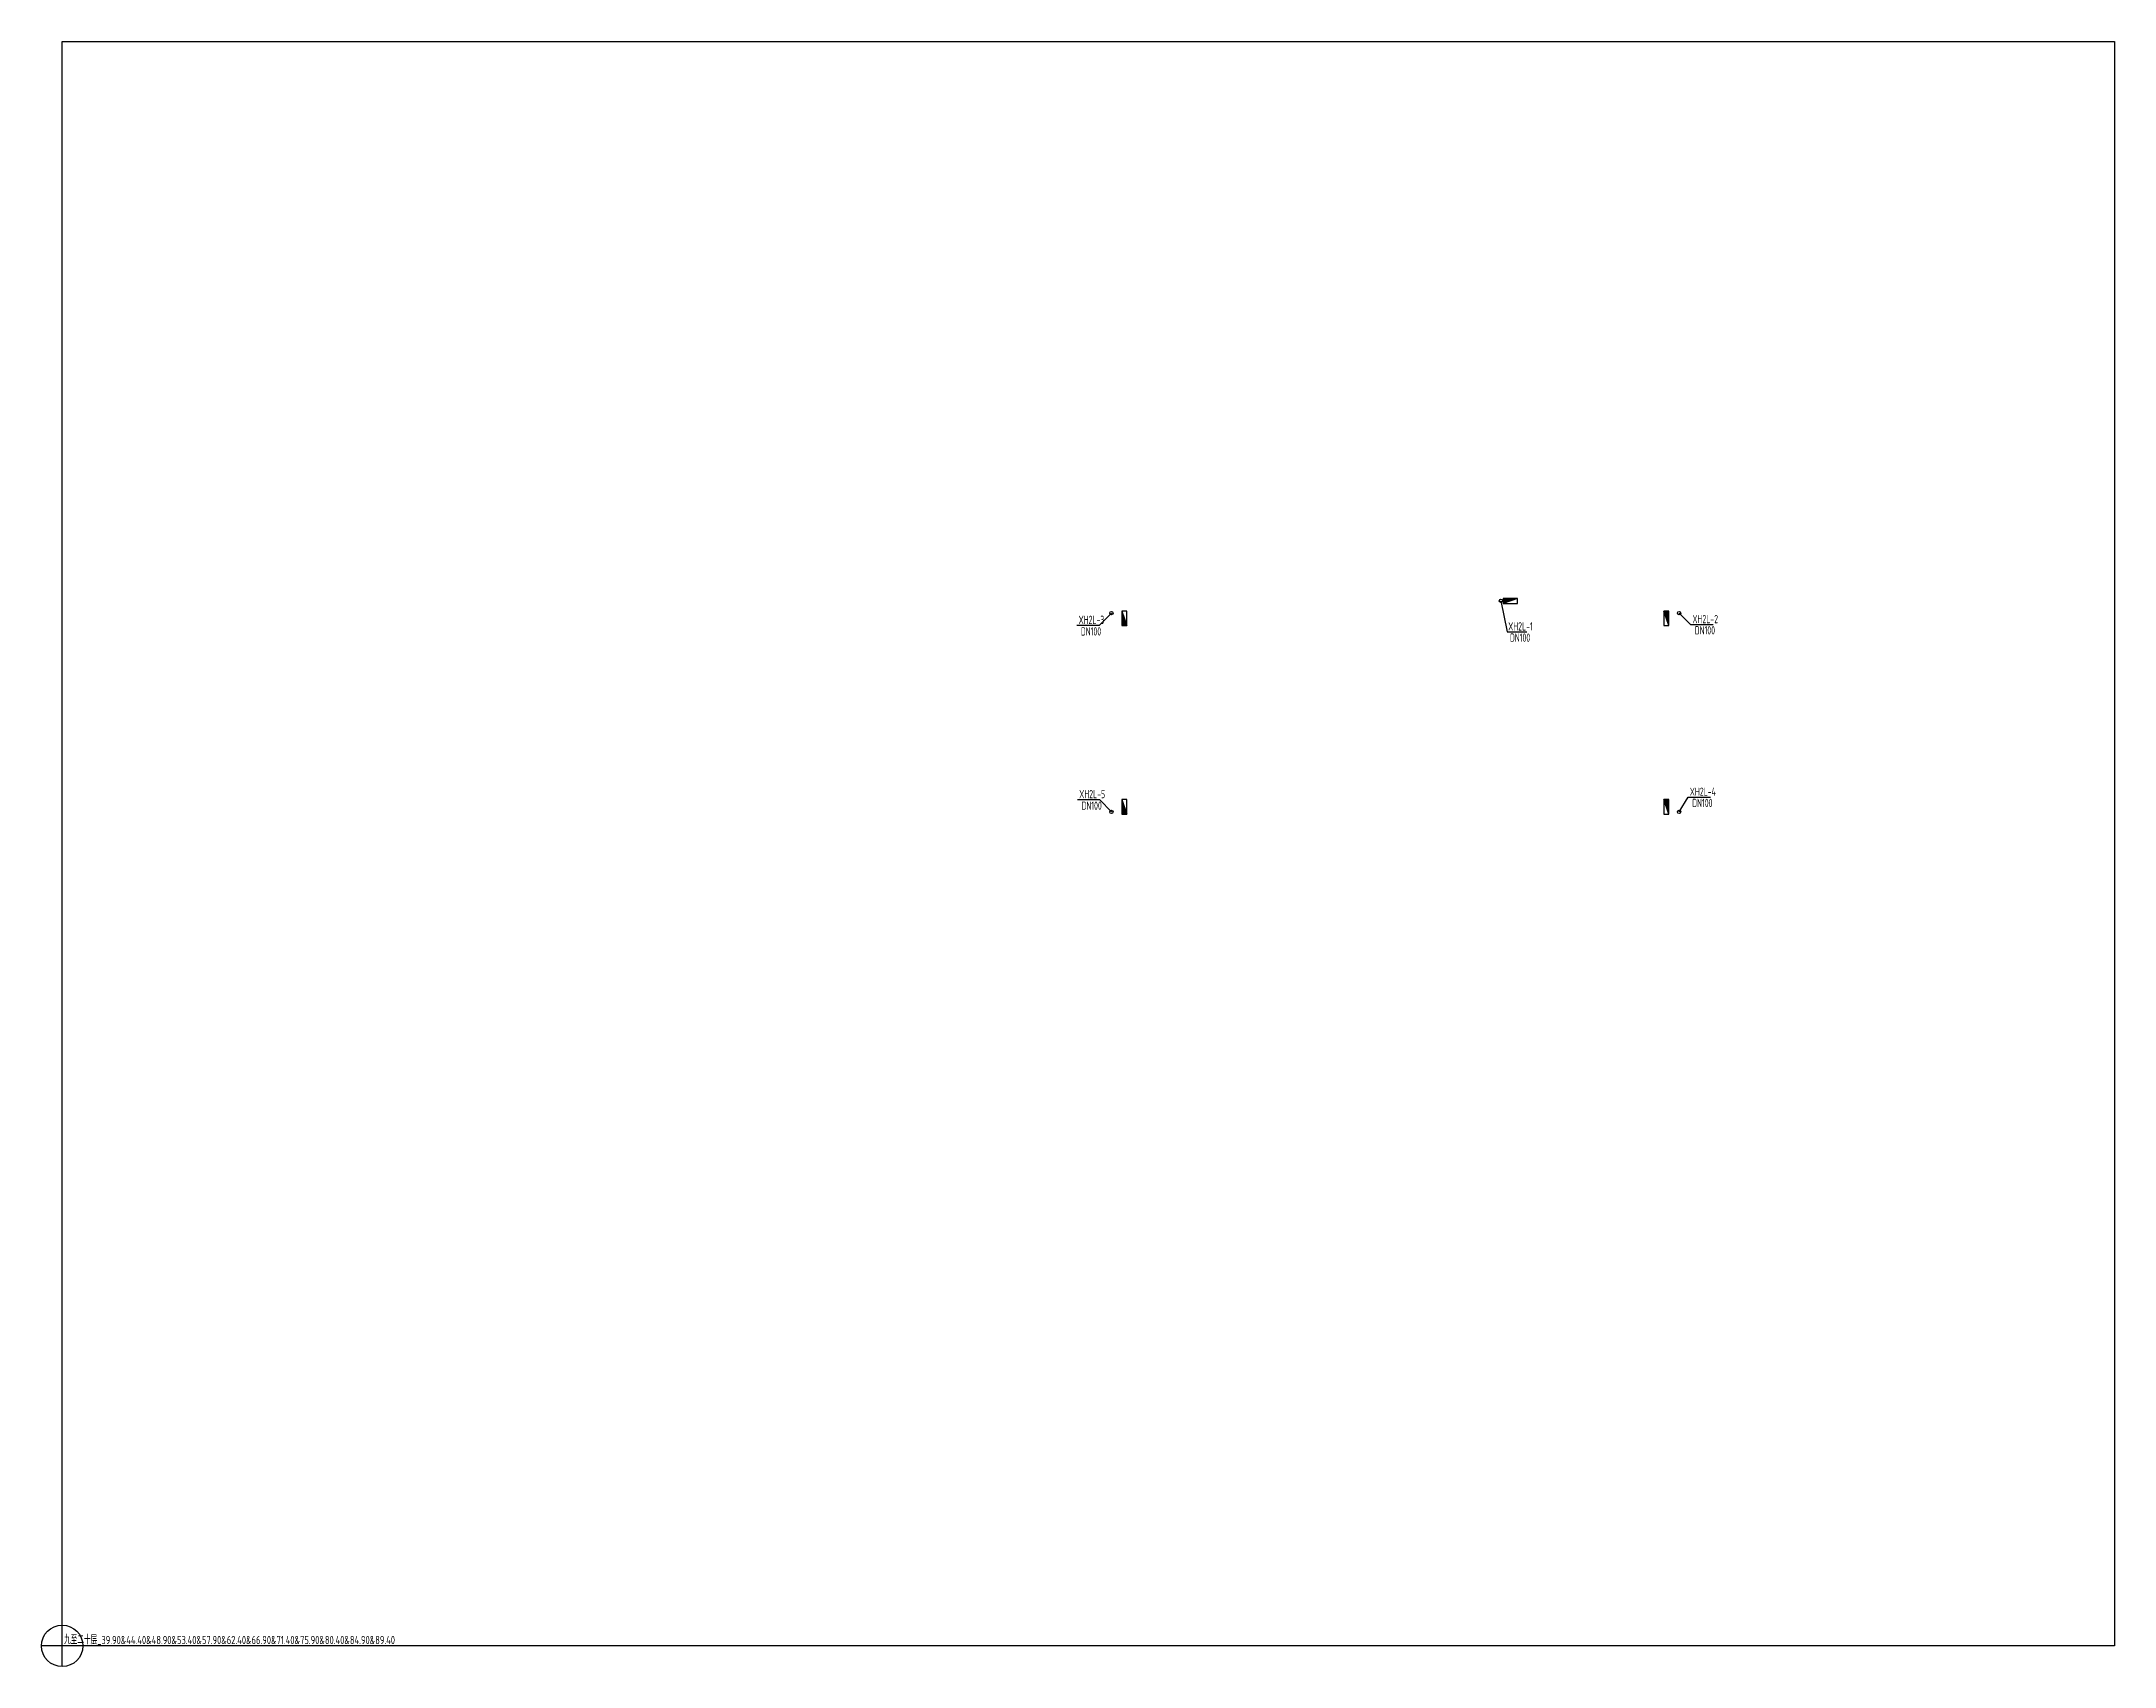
# Model space of a CAD drawing. Header units: millimetres. Extents: x 1069176 to 1169230, y -254879 to 655325.
# Drawn here: x 1069176 to 1169230, y 482771 to 561225 of the extents above; entities that cross this region are included whole.
import ezdxf

# ---------------------------------------------------------------- set-up
doc = ezdxf.new("R2010")
doc.units = ezdxf.units.MM
doc.header["$LTSCALE"] = 1000
doc.layers.get('0').update_dxf_attribs({"linetype": 'CONTINUOUS'})
for name, color, linetype in [('DIM_消防', 3, 'CONTINUOUS'), ('EQUIP_消火栓', 7, 'CONTINUOUS'), ('S-J_配件', 31, 'CONTINUOUS'), ('VPIPE-消防', 1, 'CONTINUOUS')]:
    doc.layers.add(name, color=color, linetype=linetype)
doc.styles.add('_TWT_PIPEDN', font='GBENOR', dxfattribs={"width": 0.8, "height": 4, "bigfont": 'GBCBIG'})
doc.styles.add('_TWT_SERIAL', font='GBENOR', dxfattribs={"width": 0.8, "height": 4, "bigfont": 'GBCBIG'})

msp = doc.modelspace()

# ---------------------------------------------------------------- texts
at = {"layer": 'DIM_消防', "color": 7, "style": '_TWT_SERIAL', "width": 0.64}
for s, p in [('XH2L-3', (1119232, 533101)), ('XH2L-2', (1148858, 533141, -3000)), ('DN100', (1119343, 532544)), ('XH2L-1', (1139965, 532787)), ('DN100', (1140050, 532244)), ('DN100', (1148971, 532598, -3000)), ('XH2L-5', (1119262, 524689)), ('DN100', (1119373, 524132)), ('XH2L-4', (1148730, 524807)), ('DN100', (1148847, 524264))]:
    msp.add_text(s, height=400, dxfattribs=at).set_placement(p)

# ---------------------------------------------------------------- blocks, each defined once
blk = doc.blocks.new('$TwtSys$00000434')
for p, q in [((-0.5, 0.5), (-0.5, -0.5)), ((-0.5, -0.5), (0.5, 0.5)), ((0.5, 0.5), (-0.5, 0.5)), ((0.5, -0.5), (0.5, 0.5)), ((-0.5, -0.5), (0.5, -0.5))]:
    blk.add_line(p, q)
blk.add_solid([(0.5, -0.5), (0.5, 0.5), (-0.5, -0.5)])
blk = doc.blocks.new('Floorbase')
for p, q in [((0, 0), (-1000, 0)), ((0, -1000), (0, 0))]:
    blk.add_line(p, q)
blk.add_circle((0, 0), 1000)
at = {"style": '_TWT_PIPEDN', "width": 0.8}
blk.add_attdef('Elevation', (92, 81), '', height=400, dxfattribs=at)

# ---------------------------------------------------------------- linework, layer by layer
at = {"layer": 'DIM_消防'}
for p, q in [((1120815, 533627), (1120224, 533024)), ((1139615, 534227), (1139917, 532724)), ((1148215, 533627, -3000), (1148772, 533078, -3000)), ((1120224, 533024), (1119144, 533024)), ((1139917, 532724), (1140866, 532724)), ((1148772, 533078, -3000), (1149852, 533078, -3000)), ((1120255, 524612), (1119175, 524612)), ((1120815, 524027), (1120255, 524612)), ((1148215, 524027), (1148648, 524744)), ((1148648, 524744), (1149728, 524744))]:
    msp.add_line(p, q, dxfattribs=at)
at = {"layer": 'S-J_配件'}
msp.add_lwpolyline([(1070176, 561225), (1169230, 561225), (1169230, 483771), (1070176, 483771)], close=True, dxfattribs=at)
at = {"layer": 'VPIPE-消防'}
for centre in [(1139615, 534227), (1120815, 533627), (1148215, 533627), (1120815, 524027), (1148215, 524027)]:
    msp.add_circle(centre, 80, dxfattribs=at)

# ---------------------------------------------------------------- block references
at = {"layer": 'EQUIP_消火栓', "xscale": 700, "yscale": 240, "zscale": 700}
for p, rotation in [((1140065, 534207), 180), ((1121435, 533377), 270), ((1147595, 533377), 89.99999999999997), ((1121435, 524277), 270), ((1147595, 524277), 89.99999999999999)]:
    msp.add_blockref('$TwtSys$00000434', p, dxfattribs=dict(at, rotation=rotation))
at = {"layer": 'S-J_配件'}
msp.add_blockref('Floorbase', (1070176, 483771), dxfattribs=at).add_auto_attribs({'Elevation': '九至二十层_39.90&44.40&48.90&53.40&57.90&62.40&66.90&71.40&75.90&80.40&84.90&89.40'})

msp.set_redraw_order([(e.dxf.handle, doc.entitydb.next_handle()) for e in msp.query("TEXT MTEXT ATTDEF DIMENSION ARC_DIMENSION")])  # texts and dimensions are drawn at this point

doc.saveas('drawing.dxf')
